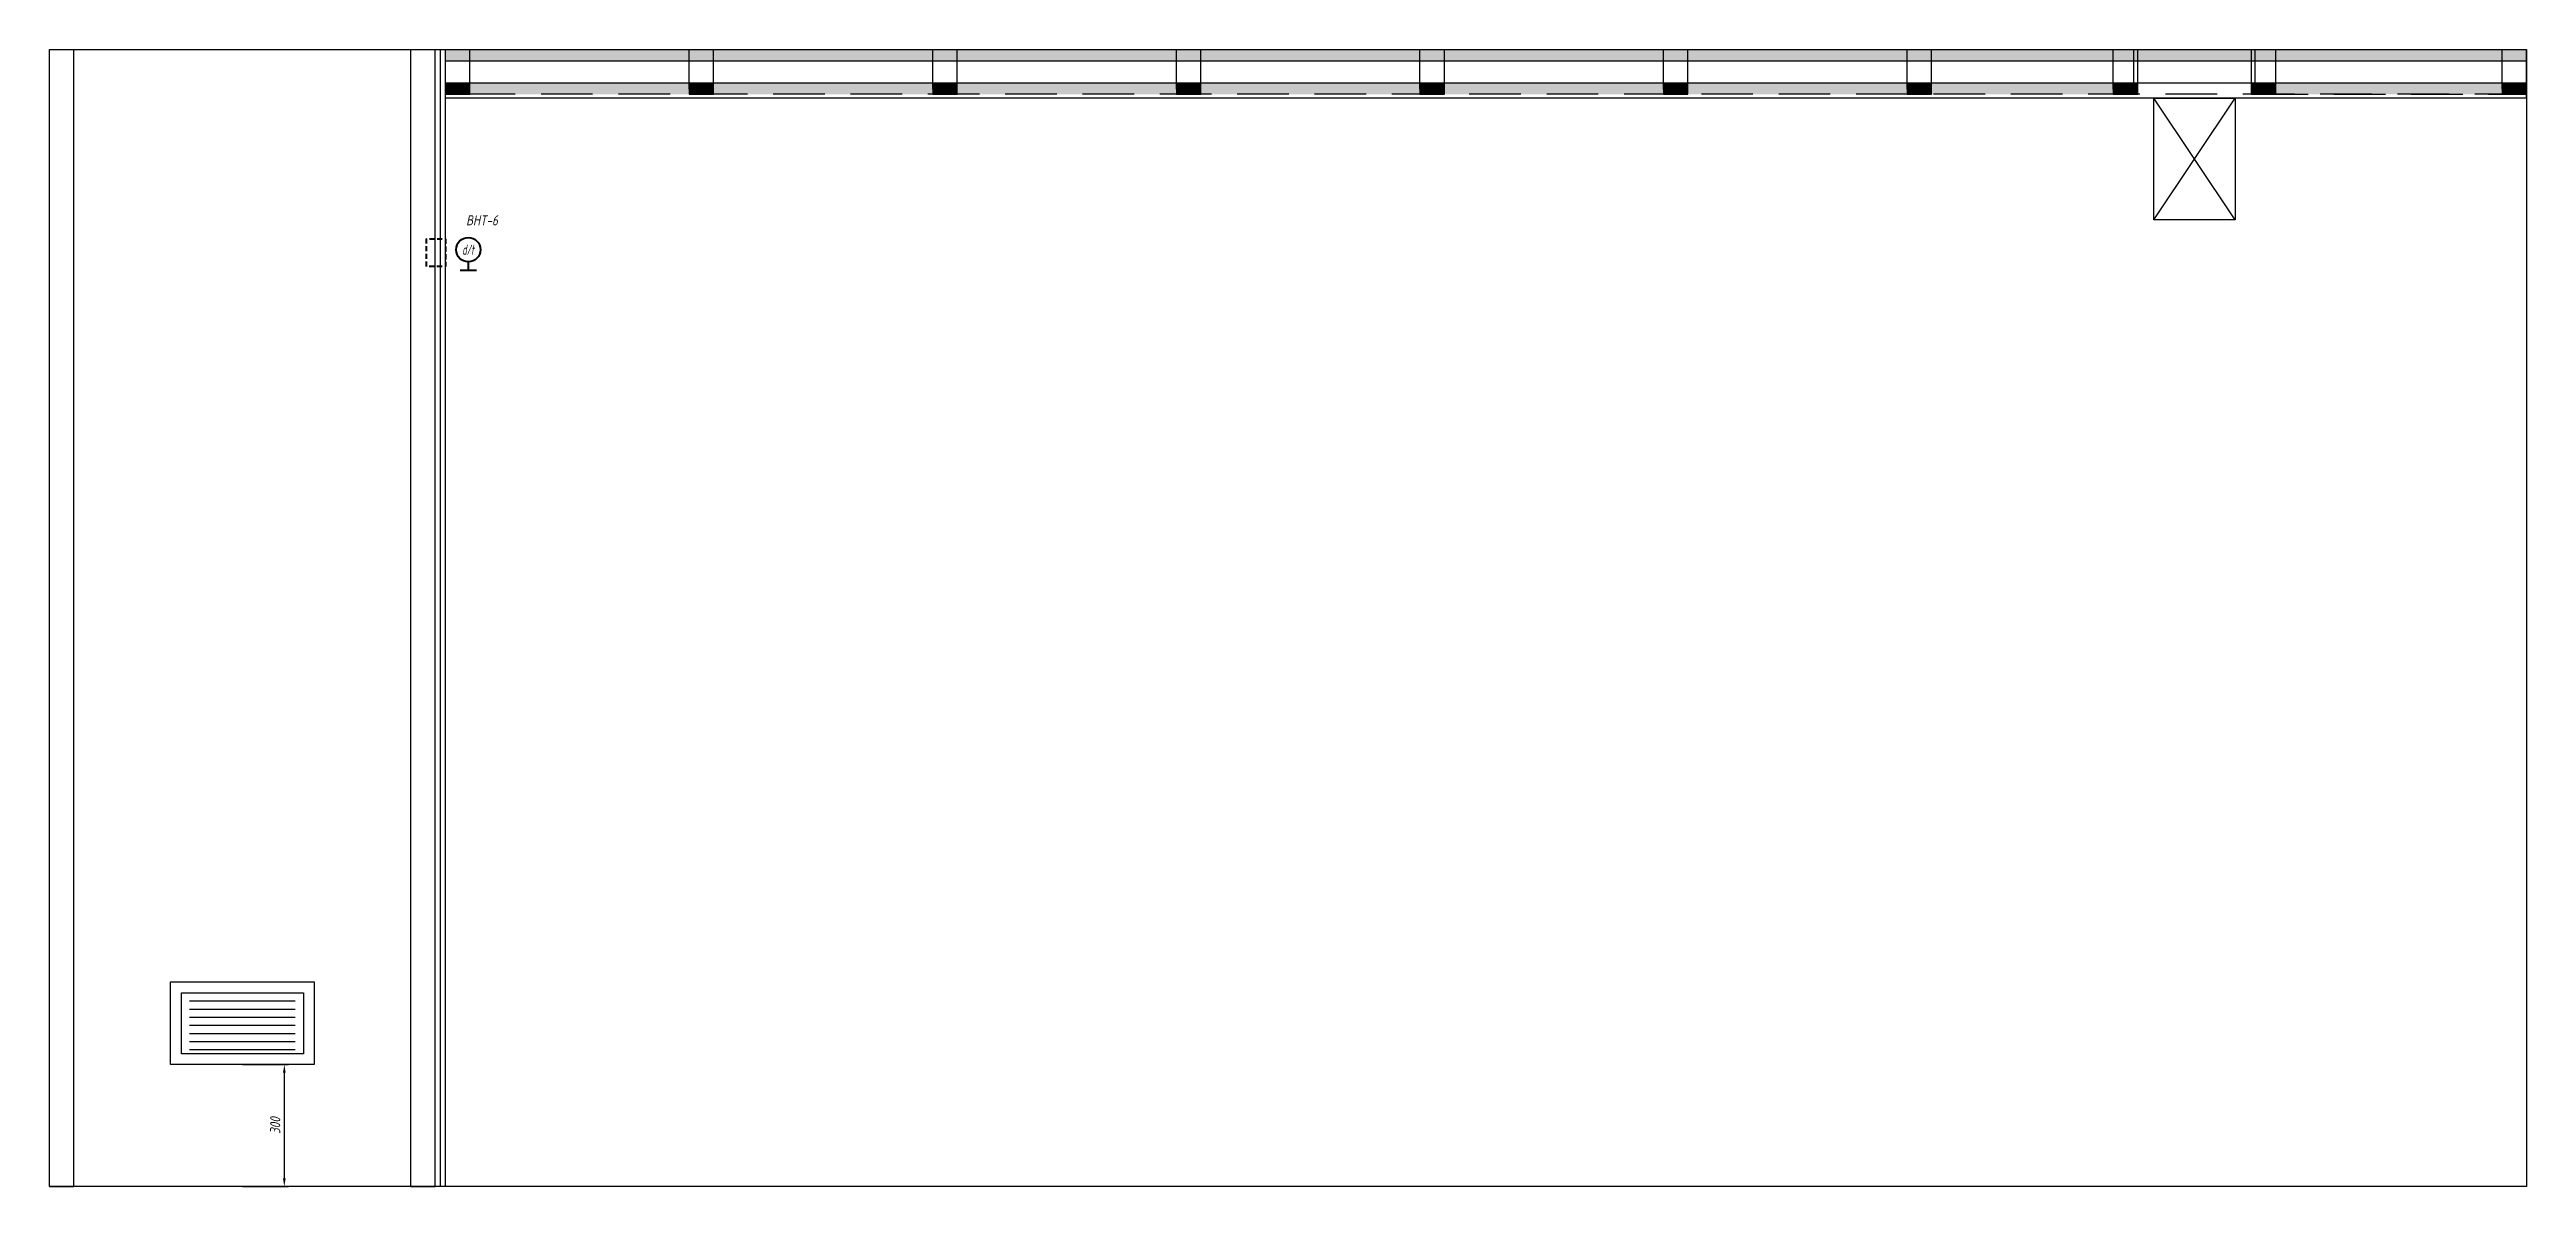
# Model space of a CAD drawing. Header units: millimetres. Extents: x -36498 to 56557, y -58468 to 154.
# Drawn here: x -12307 to -6207, y -44400 to -41600 of the extents above; entities that cross this region are included whole.
import ezdxf
from ezdxf.enums import TextEntityAlignment as Align

# ---------------------------------------------------------------- set-up
doc = ezdxf.new("R2010")
doc.units = ezdxf.units.MM
doc.header["$PDMODE"] = 34
doc.header["$PDSIZE"] = 25
doc.linetypes.add('DASHED', pattern=[19.05, 12.7, -6.35])
for name, color, linetype in [('01 Черновое', 7, 'Continuous'), ('02 ОВиК', 7, 'Continuous'), ('03 Потолок', 7, 'Continuous'), ('04 Лючки', 7, 'Continuous'), ('06 Авт-ка климата', 7, 'Continuous'), ('10 Перегородки', 7, 'Continuous'), ('11 Привязка размеры', 7, 'Continuous')]:
    doc.layers.add(name, color=color, linetype=linetype)
doc.styles.get("Standard").update_dxf_attribs({"font": 'Ubuntu-R.ttf'})
doc.styles.add('ГОСТ-ISOCPEUR', font='isocpeui.ttf', dxfattribs={"width": 0.8})
doc.dimstyles.new('ISO-25', dxfattribs={"dimtxt": 2.5, "dimasz": 2.5, "dimexe": 1.25, "dimexo": 0.625, "dimtad": 1, "dimtxsty": 'Standard', "dimcen": 2.5, "dimadec": 0, "dimazin": 0, "dimtfac": 1, "dimtmove": 0, "dimatfit": 3, "dimfxl": 1, "dimarcsym": 0})

msp = doc.modelspace()

# ---------------------------------------------------------------- texts
at = {"layer": '06 Авт-ка климата', "linetype": 'Continuous', "style": 'ГОСТ-ISOCPEUR', "width": 0.8}
msp.add_text('BHT-6', height=25, dxfattribs=at).set_placement((-11203.1, -42032.9), align=Align.RIGHT)

# ---------------------------------------------------------------- blocks, each defined once
blk = doc.blocks.new('датчик температуры и влажности')
at = {"color": 0, "lineweight": -2}
for p, q in [((-2, 0), (2, 0)), ((0, 2), (0, 0))]:
    blk.add_line(p, q, dxfattribs=at)
blk.add_circle((0, 5), 3, dxfattribs=at)
at = {"color": 0, "lineweight": -2, "style": 'ГОСТ-ISOCPEUR', "width": 0.6}
blk.add_text('d/t', height=2.5, rotation=360, dxfattribs=at).set_placement((-0.01, 5), align=Align.MIDDLE_CENTER)
blk = doc.blocks.new('*D170')
at = {"layer": '11 Привязка размеры', "color": 0, "lineweight": -2, "transparency": 16777216}
for p, q in [((-11832.2, -44099.7), (-11719, -44099.7)), ((-11729, -44119.7), (-11729, -44379.7)), ((-11832.2, -44399.7), (-11719, -44399.7))]:
    blk.add_line(p, q, dxfattribs=at)
at = {"layer": '11 Привязка размеры', "color": 0, "transparency": 16777216}
for points in [[(-11725.7, -44119.7), (-11732.4, -44119.7), (-11729, -44099.7)], [(-11732.4, -44379.7), (-11725.7, -44379.7), (-11729, -44399.7)]]:
    blk.add_solid(points, dxfattribs=at)
at = {"layer": 'Defpoints', "color": 0, "transparency": 16777216}
for p in [(-11832.2, -44099.7), (-11832.2, -44399.7), (-11729, -44399.7)]:
    blk.add_point(p, dxfattribs=at)
at = {"layer": '11 Привязка размеры', "color": 0, "transparency": 16777216, "insert": (-11751.5, -44249.7), "char_height": 25, "attachment_point": 5, "rotation": 90, "style": 'ГОСТ-ISOCPEUR'}
blk.add_mtext('300', dxfattribs=at)

# ---------------------------------------------------------------- dimensions: what is measured, and where the dimension line sits
at = {"layer": '11 Привязка размеры'}
dim = msp.add_linear_dim(base=(-11729, -44399.7), p1=(-11832.2, -44099.7), p2=(-11832.2, -44399.7), angle=90, dimstyle='ISO-25', override={"dimtxt": 25, "dimasz": 20, "dimexe": 10, "dimexo": 0, "dimgap": 10, "dimdec": 0, "dimtxsty": 'ГОСТ-ISOCPEUR'}, dxfattribs=at)
dim.commit()
dim.dimension.update_dxf_attribs({"geometry": '*D170', "text_midpoint": (-11751.5, -44249.7)})

# ---------------------------------------------------------------- hatches: boundary and pattern name
at = {"layer": '03 Потолок', "lineweight": -2}
for color, points in [(9, [(-6207.2, -41627.7), (-6207.2, -41599.7), (-11332.2, -41599.7), (-11332.2, -41627.7)]), (252, [(-11272.2, -41709.7), (-11272.2, -41682.7), (-11332.2, -41682.7), (-11332.2, -41709.7)]), (252, [(-10672.2, -41709.7), (-10672.2, -41682.7), (-10732.2, -41682.7), (-10732.2, -41709.7)]), (252, [(-10072.2, -41709.7), (-10072.2, -41682.7), (-10132.2, -41682.7), (-10132.2, -41709.7)]), (252, [(-9472.2, -41709.7), (-9472.2, -41682.7), (-9532.2, -41682.7), (-9532.2, -41709.7)]), (252, [(-8872.2, -41709.7), (-8872.2, -41682.7), (-8932.2, -41682.7), (-8932.2, -41709.7)]), (252, [(-8272.2, -41709.7), (-8272.2, -41682.7), (-8332.2, -41682.7), (-8332.2, -41709.7)]), (252, [(-7672.2, -41709.7), (-7672.2, -41682.7), (-7732.2, -41682.7), (-7732.2, -41709.7)]), (252, [(-7164.7, -41709.7), (-7164.7, -41682.7), (-7224.7, -41682.7), (-7224.7, -41709.7)]), (252, [(-6824.7, -41709.7), (-6824.7, -41682.7), (-6884.7, -41682.7), (-6884.7, -41709.7)]), (9, [(-6267.2, -41709.7), (-6267.2, -41682.7), (-6824.7, -41682.7), (-6824.7, -41709.7)]), (252, [(-6207.2, -41709.7), (-6207.2, -41682.7), (-6267.2, -41682.7), (-6267.2, -41709.7)])]:
    msp.add_hatch(color=color, dxfattribs=at).paths.add_polyline_path(points)
h = msp.add_hatch(color=9, dxfattribs=at)
h.paths.add_polyline_path([(-7224.7, -41709.7), (-7224.7, -41682.7), (-7672.2, -41682.7), (-7672.2, -41709.7)])
h.paths.add_polyline_path([(-7732.2, -41709.7), (-7732.2, -41682.7), (-8272.2, -41682.7), (-8272.2, -41709.7)])
h.paths.add_polyline_path([(-8332.2, -41709.7), (-8332.2, -41682.7), (-8872.2, -41682.7), (-8872.2, -41697.2), (-8872.2, -41709.7)])
h.paths.add_polyline_path([(-8932.2, -41709.7), (-8932.2, -41682.7), (-9472.2, -41682.7), (-9472.2, -41709.7)])
h.paths.add_polyline_path([(-9532.2, -41709.7), (-9532.2, -41682.7), (-10072.2, -41682.7), (-10072.2, -41709.7)])
h.paths.add_polyline_path([(-10132.2, -41709.7), (-10132.2, -41682.7), (-10672.2, -41682.7), (-10672.2, -41697.2), (-10672.2, -41709.7)])
h.paths.add_polyline_path([(-10732.2, -41709.7), (-10732.2, -41682.7), (-11272.2, -41682.7), (-11272.2, -41697.2), (-11272.2, -41709.7)])

# ---------------------------------------------------------------- linework, layer by layer
at = {"layer": '01 Черновое'}
msp.add_lwpolyline([(-12307.2, -44399.7), (-12307.2, -41599.7), (-6207.2, -41599.7), (-6207.2, -44399.7)], close=True, dxfattribs=at)
at = {"layer": '02 ОВиК', "color": 6}
for p, q in [((-11962.2, -43942.7), (-11702.2, -43942.7)), ((-11962.2, -43962.7), (-11702.2, -43962.7)), ((-11962.2, -43982.7), (-11702.2, -43982.7)), ((-11962.2, -44002.7), (-11702.2, -44002.7)), ((-11962.2, -44022.7), (-11702.2, -44022.7)), ((-11962.2, -44042.7), (-11702.2, -44042.7)), ((-11962.2, -44062.7), (-11702.2, -44062.7))]:
    msp.add_line(p, q, dxfattribs=at)
msp.add_lwpolyline([(-12009.2, -44099.7), (-12009.2, -43895.7), (-11655.2, -43895.7), (-11655.2, -44099.7)], close=True, dxfattribs=at)
at = {"layer": '02 ОВиК', "color": 6, "flags": 128}
msp.add_lwpolyline([(-11982.2, -44072.7), (-11982.2, -43922.7), (-11682.2, -43922.7), (-11682.2, -44072.7)], close=True, dxfattribs=at)
at = {"layer": '03 Потолок', "color": 1, "ltscale": 10}
for p, q in [((-11332.2, -41599.7), (-6207.2, -41599.7)), ((-11332.2, -41627.7), (-6207.2, -41627.7)), ((-6207.2, -41719.2), (-11332.2, -41719.2))]:
    msp.add_line(p, q, dxfattribs=at)
at = {"layer": '03 Потолок', "color": 1, "lineweight": -2}
for p, q in [((-11332.2, -41709.7), (-11332.2, -41599.7)), ((-11272.2, -41709.7), (-11272.2, -41599.7)), ((-10732.2, -41697.2), (-10732.2, -41599.7)), ((-10672.2, -41697.2), (-10672.2, -41599.7)), ((-10132.2, -41697.2), (-10132.2, -41599.7)), ((-10072.2, -41697.2), (-10072.2, -41599.7)), ((-9532.2, -41697.2), (-9532.2, -41599.7)), ((-9472.2, -41697.2), (-9472.2, -41599.7)), ((-8932.2, -41697.2), (-8932.2, -41599.7)), ((-8872.2, -41697.2), (-8872.2, -41599.7)), ((-8332.2, -41697.2), (-8332.2, -41599.7)), ((-8272.2, -41697.2), (-8272.2, -41599.7)), ((-7732.2, -41697.2), (-7732.2, -41599.7)), ((-7672.2, -41697.2), (-7672.2, -41599.7)), ((-7224.7, -41697.2), (-7224.7, -41599.7)), ((-7174.2, -41709.7), (-7174.2, -41599.7)), ((-7164.7, -41697.2), (-7164.7, -41599.7)), ((-6884.7, -41709.7), (-6884.7, -41599.7)), ((-6875.2, -41709.7), (-6875.2, -41599.7)), ((-6824.7, -41697.2), (-6824.7, -41599.7)), ((-6267.2, -41697.2), (-6267.2, -41599.7)), ((-6207.2, -41719.2), (-6207.2, -41599.7)), ((-7164.7, -41682.7), (-11332.2, -41682.7)), ((-6207.2, -41682.7), (-7164.7, -41682.7))]:
    msp.add_line(p, q, dxfattribs=at)
at = {"layer": '03 Потолок', "color": 1, "linetype": 'DASHED', "ltscale": 10}
for p, q in [((-6207.2, -41709.7), (-11332.2, -41709.7)), ((-6872.2, -41709.7), (-6207.2, -41709.7))]:
    msp.add_line(p, q, dxfattribs=at)
at = {"layer": '03 Потолок', "color": 1, "lineweight": -2}
for points in [[(-11272.2, -41709.7), (-11272.2, -41682.7), (-11332.2, -41682.7), (-11332.2, -41709.7)], [(-10672.2, -41709.7), (-10672.2, -41682.7), (-10732.2, -41682.7), (-10732.2, -41709.7)], [(-10072.2, -41709.7), (-10072.2, -41682.7), (-10132.2, -41682.7), (-10132.2, -41709.7)], [(-9472.2, -41709.7), (-9472.2, -41682.7), (-9532.2, -41682.7), (-9532.2, -41709.7)], [(-8872.2, -41709.7), (-8872.2, -41682.7), (-8932.2, -41682.7), (-8932.2, -41709.7)], [(-8272.2, -41709.7), (-8272.2, -41682.7), (-8332.2, -41682.7), (-8332.2, -41709.7)], [(-7672.2, -41709.7), (-7672.2, -41682.7), (-7732.2, -41682.7), (-7732.2, -41709.7)], [(-7164.7, -41709.7), (-7164.7, -41682.7), (-7224.7, -41682.7), (-7224.7, -41709.7)], [(-6824.7, -41709.7), (-6824.7, -41682.7), (-6884.7, -41682.7), (-6884.7, -41709.7)], [(-6207.2, -41709.7), (-6207.2, -41682.7), (-6267.2, -41682.7), (-6267.2, -41709.7)]]:
    msp.add_lwpolyline(points, close=True, dxfattribs=at)
at = {"layer": '04 Лючки', "color": 2, "lineweight": -2}
for p, q in [((-6924.7, -42019.2), (-7124.7, -41719.2)), ((-7124.7, -42019.2), (-6924.7, -41719.2))]:
    msp.add_line(p, q, dxfattribs=at)
msp.add_lwpolyline([(-6924.7, -41719.2), (-6924.7, -42019.2), (-7124.7, -42019.2), (-7124.7, -41719.2)], close=True, dxfattribs=at)
at = {"layer": '06 Авт-ка климата', "linetype": 'DASHED', "lineweight": 40, "flags": 128}
msp.add_lwpolyline([(-11332.2, -42065.7), (-11332.2, -42133.7), (-11379.2, -42133.7), (-11379.2, -42065.7)], close=True, dxfattribs=at)
at = {"layer": '10 Перегородки', "color": 1}
for p, q in [((-12307.2, -44399.7), (-12307.2, -41599.7)), ((-12307.2, -41599.7), (-12247.2, -41599.7)), ((-12247.2, -44399.7), (-12247.2, -41599.7)), ((-11417.2, -44399.7), (-11417.2, -41599.7)), ((-11417.2, -41599.7), (-11357.2, -41599.7)), ((-11357.2, -44399.7), (-11357.2, -41599.7)), ((-11344.7, -44399.7), (-11344.7, -41599.7)), ((-11332.2, -44399.7), (-11332.2, -41599.7)), ((-12307.2, -44399.7), (-12247.2, -44399.7)), ((-11417.2, -44399.7), (-11357.2, -44399.7))]:
    msp.add_line(p, q, dxfattribs=at)

# ---------------------------------------------------------------- block references
at = {"layer": '06 Авт-ка климата', "lineweight": 40, "xscale": 10, "yscale": 10, "zscale": 10}
msp.add_blockref('датчик температуры и влажности', (-11276, -42142.7), dxfattribs=at)

msp.set_redraw_order([(e.dxf.handle, doc.entitydb.next_handle()) for e in msp.query("TEXT MTEXT ATTDEF DIMENSION ARC_DIMENSION")])  # texts and dimensions are drawn at this point

doc.saveas('drawing.dxf')
